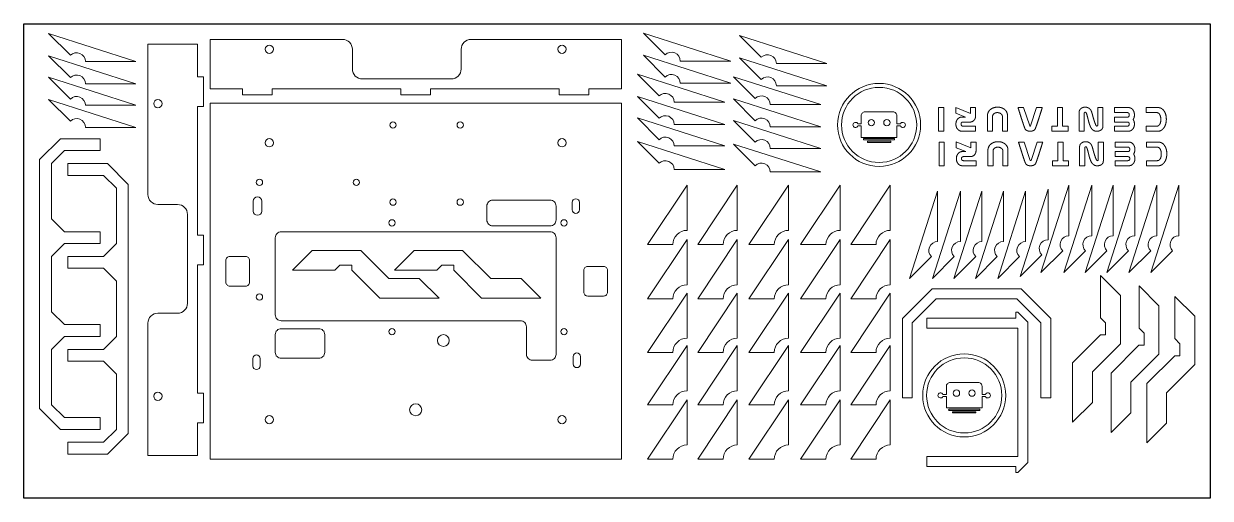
# Model space of a CAD drawing. Header units: millimetres. Extents: x -34 to 566, y 49 to 289.
import ezdxf

# ---------------------------------------------------------------- set-up
doc = ezdxf.new("R2010")
doc.units = ezdxf.units.MM

# ---------------------------------------------------------------- blocks, each defined once
blk = doc.blocks.new('Alt Plaka')
at = {"color": 7, "linetype": 'Continuous', "lineweight": 15}
blk.add_lwpolyline([(-104, -90), (104, -90), (104, 90), (-104, 90)], close=True, dxfattribs=at)
for points in [[(-77.85, 40.5, 1), (-82.15, 40.5), (-82.15, 35.5, 1), (-77.85, 35.5)], [(68, 28, 0.414214), (71, 31), (71, 38, 0.414214), (68, 41), (39, 41, 0.414214), (36, 38), (36, 31, 0.414214), (39, 28)], [(82.85, 39.85, 1), (79.15, 39.85), (79.15, 36.15, 1), (82.85, 36.15)], [(68, 25), (-68, 25, 0.414214), (-71, 22), (-71, -17, 0.414214), (-68, -20), (53, -20, -0.414214), (56, -23), (56, -37, 0.414214), (59, -40), (68, -40, 0.414214), (71, -37), (71, 22, 0.414214)], [(-86, -2.5, 0.414214), (-84, -0.5), (-84, 10.5, 0.414214), (-86, 12.5), (-94, 12.5, 0.414214), (-96, 10.5), (-96, -0.5, 0.414214), (-94, -2.5)], [(87, -7.5), (95, -7.5, 0.414214), (97, -5.5), (97, 5.5, 0.414214), (95, 7.5), (87, 7.5, 0.414214), (85, 5.5), (85, -5.5, 0.414214)], [(-68, -39), (-49, -39, 0.414214), (-46, -36), (-46, -27, 0.414214), (-49, -24), (-68, -24, 0.414214), (-71, -27), (-71, -36, 0.414214)], [(-78.65, -39.15, 1), (-82.35, -39.15), (-82.35, -42.85, 1), (-78.65, -42.85)], [(83.35, -38.15, 1), (79.65, -38.15), (79.65, -41.85, 1), (83.35, -41.85)]]:
    blk.add_lwpolyline(points, format="xyb", close=True, dxfattribs=at)
for centre, radius in [((-11.5, 79), 1.6), ((22.5, 79), 1.6), ((-74, 70), 2.1), ((74, 70), 2.1), ((-79, 50), 1.6), ((-30, 50), 1.6), ((-11.5, 40), 1.6), ((22.5, 40), 1.6), ((-12, 29.5), 1.6), ((75, 29.5), 1.6), ((-79, -8), 1.6), ((-12, -25.5), 1.6), ((75, -25.5), 1.6), ((14, -30), 3), ((0, -65), 3.05), ((-74, -70), 2.1), ((74, -70), 2.1)]:
    blk.add_circle(centre, radius, dxfattribs=at)
blk = doc.blocks.new('Alt Plaka Destek')
at = {"color": 7, "linetype": 'Continuous', "lineweight": 15}
blk.add_lwpolyline([(-43.25, -16.67), (-59.75, -16.67), (-59.75, 8.33), (7.25, 8.33, -0.414214), (12.25, 3.33), (12.25, -6.67, 0.414214), (17.25, -11.67), (62.25, -11.67, 0.414214), (67.25, -6.67), (67.25, 3.33, -0.414214), (72.25, 8.33), (148.25, 8.33), (148.25, -16.67), (131.75, -16.67), (131.75, -19.67), (116.75, -19.67), (116.75, -16.67), (51.75, -16.67), (51.75, -19.67), (36.75, -19.67), (36.75, -16.67), (-28.25, -16.67), (-28.25, -19.67), (-43.25, -19.67)], format="xyb", close=True, dxfattribs=at)
for centre in [(-29.75, 3.33), (118.25, 3.33)]:
    blk.add_circle(centre, 2.1, dxfattribs=at)
blk = doc.blocks.new('Isim Doldurma')
at = {"color": 7, "linetype": 'Continuous', "lineweight": 15}
for points in [[(3.66, 3.68), (3.68, 3.65), (3.69, 3.61), (3.71, 3.58), (3.73, 3.55), (3.75, 3.51), (3.77, 3.48), (3.79, 3.45), (3.81, 3.42), (3.83, 3.39), (3.85, 3.36), (3.87, 3.33), (3.89, 3.3), (3.91, 3.27), (3.94, 3.24), (3.96, 3.21), (3.98, 3.18), (4.01, 3.15), (4.03, 3.12), (4.06, 3.09), (4.08, 3.07), (4.11, 3.04), (4.13, 3.01), (4.16, 2.99), (4.19, 2.96), (4.22, 2.94), (4.25, 2.92), (4.27, 2.89), (4.3, 2.87), (4.34, 2.85), (4.37, 2.83), (4.4, 2.81), (4.43, 2.79), (4.46, 2.77), (4.49, 2.75), (4.53, 2.73), (4.56, 2.72), (4.59, 2.7), (4.63, 2.69), (4.66, 2.67), (4.7, 2.66), (4.73, 2.65), (4.77, 2.64), (4.81, 2.63), (4.84, 2.62), (4.88, 2.61), (4.92, 2.61), (4.95, 2.6), (4.99, 2.6), (5.03, 2.59), (5.06, 2.59), (5.1, 2.59), (5.14, 2.59), (5.18, 2.58), (10.58, 2.58), (10.58, 0), (4.77, 0), (4.7, 0), (4.62, 0), (4.55, 0.01), (4.47, 0.01), (4.4, 0.02), (4.32, 0.02), (4.25, 0.03), (4.17, 0.04), (4.1, 0.05), (4.03, 0.06), (3.95, 0.08), (3.88, 0.09), (3.81, 0.11), (3.74, 0.13), (3.66, 0.15), (3.59, 0.17), (3.52, 0.19), (3.45, 0.21), (3.38, 0.24), (3.31, 0.27), (3.24, 0.29), (3.17, 0.32), (3.1, 0.35), (3.04, 0.39), (2.97, 0.42), (2.9, 0.45), (2.84, 0.49), (2.77, 0.53), (2.71, 0.57), (2.65, 0.61), (2.59, 0.65), (2.53, 0.7), (2.47, 0.74), (2.41, 0.79), (2.35, 0.83), (2.29, 0.88), (2.23, 0.93), (2.18, 0.98), (2.12, 1.03), (2.07, 1.08), (2.02, 1.14), (1.97, 1.19), (1.92, 1.25), (1.87, 1.3), (1.82, 1.36), (1.77, 1.42), (1.72, 1.48), (1.68, 1.53), (1.63, 1.59), (1.59, 1.65), (1.55, 1.72), (1.5, 1.78), (1.46, 1.84), (1.42, 1.91), (1.37, 1.97), (1.33, 2.04), (1.29, 2.11), (1.25, 2.18), (1.21, 2.25), (1.17, 2.32), (1.13, 2.39), (1.1, 2.46), (1.06, 2.54), (1.03, 2.61), (1, 2.68), (0.96, 2.76), (0.93, 2.83), (0.9, 2.91), (0.87, 2.98), (0.84, 3.06), (0.81, 3.13), (0.79, 3.21), (0.76, 3.28), (0.74, 3.36), (0.71, 3.44), (0.69, 3.51), (0.67, 3.59), (0.65, 3.67), (0.62, 3.75), (0.6, 3.83), (0.59, 3.9), (0.57, 3.98), (0.55, 4.06), (0.53, 4.14), (0.52, 4.22), (0.5, 4.3), (0.49, 4.38), (0.48, 4.46), (0.47, 4.54), (0.45, 4.62), (0.44, 4.7), (0.43, 4.78), (0.43, 4.86), (0.42, 4.94), (0.41, 5.02), (0.4, 5.1), (0.4, 5.18), (0.39, 5.26), (0.38, 5.34), (0.38, 5.42), (0.38, 5.5), (0.38, 5.58), (0.37, 5.66), (0.37, 5.74), (0.37, 5.82), (0.37, 5.9), (0.37, 5.98), (0.37, 6.07), (0.37, 6.15), (0.38, 6.23), (0.38, 6.32), (0.38, 6.4), (0.39, 6.48), (0.39, 6.56), (0.4, 6.65), (0.4, 6.73), (0.41, 6.81), (0.42, 6.89), (0.43, 6.98), (0.44, 7.06), (0.45, 7.14), (0.46, 7.22), (0.47, 7.3), (0.48, 7.39), (0.49, 7.47), (0.51, 7.55), (0.52, 7.63), (0.54, 7.71), (0.56, 7.79), (0.57, 7.87), (0.59, 7.96), (0.61, 8.04), (0.63, 8.12), (0.65, 8.2), (0.67, 8.28), (0.7, 8.36), (0.72, 8.44), (0.74, 8.51), (0.77, 8.59), (0.8, 8.67), (0.82, 8.75), (0.85, 8.83), (0.88, 8.9), (0.91, 8.98), (0.94, 9.06), (0.98, 9.13), (1.01, 9.21), (1.04, 9.29), (1.08, 9.36), (1.11, 9.44), (1.15, 9.51), (1.19, 9.58), (1.23, 9.66), (1.27, 9.73), (1.31, 9.8), (1.35, 9.87), (1.39, 9.94), (1.44, 10.01), (1.48, 10.08), (1.52, 10.15), (1.56, 10.21), (1.61, 10.27), (1.65, 10.33), (1.69, 10.39), (1.74, 10.45), (1.78, 10.51), (1.83, 10.57), (1.88, 10.63), (1.93, 10.69), (1.98, 10.75), (2.03, 10.8), (2.08, 10.86), (2.13, 10.91), (2.19, 10.96), (2.24, 11.01), (2.3, 11.07), (2.35, 11.12), (2.41, 11.16), (2.47, 11.21), (2.53, 11.26), (2.59, 11.3), (2.65, 11.35), (2.71, 11.39), (2.77, 11.43), (2.84, 11.47), (2.9, 11.51), (2.97, 11.55), (3.03, 11.59), (3.1, 11.62), (3.17, 11.65), (3.23, 11.69), (3.3, 11.72), (3.37, 11.74), (3.44, 11.77), (3.51, 11.8), (3.58, 11.82), (3.66, 11.84), (3.73, 11.87), (3.8, 11.88), (3.87, 11.9), (3.95, 11.92), (4.02, 11.93), (4.1, 11.95), (4.17, 11.96), (4.25, 11.97), (4.32, 11.98), (4.4, 11.98), (4.47, 11.99), (4.55, 11.99), (4.62, 12), (4.7, 12), (4.77, 12), (10.58, 12), (10.58, 9.42), (5.18, 9.42), (5.14, 9.41), (5.1, 9.41), (5.06, 9.41), (5.03, 9.41), (4.99, 9.4), (4.95, 9.4), (4.92, 9.4), (4.88, 9.39), (4.84, 9.38), (4.81, 9.38), (4.77, 9.37), (4.74, 9.36), (4.7, 9.35), (4.67, 9.34), (4.63, 9.33), (4.6, 9.31), (4.56, 9.3), (4.53, 9.28), (4.49, 9.27), (4.46, 9.25), (4.43, 9.23), (4.4, 9.22), (4.37, 9.2), (4.33, 9.18), (4.3, 9.16), (4.27, 9.14), (4.24, 9.11), (4.21, 9.09), (4.18, 9.07), (4.16, 9.05), (4.13, 9.02), (4.1, 9), (4.07, 8.97), (4.05, 8.95), (4.02, 8.92), (4, 8.89), (3.97, 8.87), (3.95, 8.84), (3.92, 8.81), (3.9, 8.78), (3.88, 8.75), (3.86, 8.72), (3.83, 8.69), (3.81, 8.66), (3.79, 8.63), (3.77, 8.6), (3.75, 8.57), (3.73, 8.54), (3.71, 8.51), (3.69, 8.48), (3.67, 8.44), (3.66, 8.41), (3.64, 8.38), (3.6, 8.31), (3.57, 8.23), (3.53, 8.16), (3.5, 8.08), (3.47, 8.01), (3.43, 7.93), (3.41, 7.86), (3.38, 7.78), (3.35, 7.7), (3.33, 7.62), (3.31, 7.54), (3.29, 7.46), (3.27, 7.38), (3.25, 7.3), (3.24, 7.22), (3.22, 7.14), (3.21, 7.06), (3.2, 6.98), (3.19, 6.9), (3.18, 6.82), (3.17, 6.74), (3.16, 6.66), (3.16, 6.57), (3.15, 6.49), (3.15, 6.41), (3.15, 6.33), (3.14, 6.25), (3.14, 6.17), (3.14, 6.08), (3.14, 6), (3.14, 5.91), (3.15, 5.83), (3.15, 5.74), (3.15, 5.66), (3.16, 5.57), (3.16, 5.48), (3.17, 5.4), (3.18, 5.31), (3.19, 5.23), (3.2, 5.14), (3.22, 5.06), (3.23, 4.98), (3.25, 4.89), (3.26, 4.81), (3.28, 4.72), (3.3, 4.64), (3.32, 4.56), (3.34, 4.47), (3.37, 4.39), (3.39, 4.31), (3.42, 4.23), (3.45, 4.15), (3.48, 4.07), (3.52, 3.99), (3.55, 3.91), (3.59, 3.83), (3.62, 3.76)], [(17.18, 6.09), (17.15, 6.13), (17.13, 6.17), (17.1, 6.21), (17.08, 6.25), (17.05, 6.29), (17.03, 6.32), (17.01, 6.36), (16.98, 6.4), (16.96, 6.45), (16.94, 6.49), (16.92, 6.53), (16.9, 6.57), (16.88, 6.61), (16.86, 6.65), (16.84, 6.69), (16.82, 6.74), (16.81, 6.78), (16.79, 6.82), (16.77, 6.86), (16.76, 6.91), (16.74, 6.95), (16.72, 6.99), (16.71, 7.04), (16.7, 7.08), (16.68, 7.12), (16.67, 7.17), (16.66, 7.21), (16.65, 7.26), (16.63, 7.3), (16.62, 7.35), (16.61, 7.39), (16.6, 7.44), (16.59, 7.48), (16.58, 7.53), (16.58, 7.57), (16.57, 7.62), (16.56, 7.66), (16.55, 7.71), (16.55, 7.75), (16.54, 7.8), (16.54, 7.84), (16.53, 7.89), (16.53, 7.94), (16.52, 7.98), (16.52, 8.03), (16.52, 8.07), (16.51, 8.12), (16.51, 8.16), (16.51, 8.21), (16.51, 8.26), (16.51, 8.3), (16.51, 8.35), (16.5, 8.39), (16.51, 8.44), (16.51, 8.49), (16.51, 8.54), (16.51, 8.59), (16.51, 8.64), (16.51, 8.69), (16.52, 8.74), (16.52, 8.79), (16.52, 8.84), (16.53, 8.89), (16.53, 8.94), (16.54, 8.99), (16.55, 9.04), (16.55, 9.09), (16.56, 9.14), (16.57, 9.19), (16.58, 9.24), (16.59, 9.29), (16.6, 9.34), (16.61, 9.39), (16.62, 9.44), (16.63, 9.49), (16.64, 9.53), (16.66, 9.58), (16.67, 9.63), (16.69, 9.68), (16.7, 9.73), (16.72, 9.77), (16.73, 9.82), (16.75, 9.87), (16.77, 9.92), (16.78, 9.96), (16.8, 10.01), (16.82, 10.06), (16.84, 10.1), (16.86, 10.15), (16.88, 10.19), (16.91, 10.24), (16.93, 10.28), (16.95, 10.33), (16.97, 10.37), (17, 10.42), (17.02, 10.46), (17.05, 10.5), (17.08, 10.54), (17.1, 10.59), (17.13, 10.63), (17.16, 10.67), (17.19, 10.71), (17.22, 10.75), (17.25, 10.79), (17.28, 10.83), (17.31, 10.87), (17.34, 10.91), (17.37, 10.95), (17.41, 10.99), (17.44, 11.03), (17.48, 11.07), (17.51, 11.11), (17.55, 11.15), (17.59, 11.18), (17.62, 11.22), (17.66, 11.26), (17.7, 11.29), (17.74, 11.32), (17.78, 11.36), (17.82, 11.39), (17.86, 11.42), (17.91, 11.45), (17.95, 11.48), (17.99, 11.51), (18.04, 11.54), (18.08, 11.57), (18.12, 11.59), (18.17, 11.62), (18.22, 11.65), (18.26, 11.67), (18.31, 11.69), (18.36, 11.72), (18.4, 11.74), (18.45, 11.76), (18.5, 11.78), (18.55, 11.8), (18.6, 11.82), (18.65, 11.83), (18.7, 11.85), (18.75, 11.87), (18.8, 11.88), (18.85, 11.89), (18.9, 11.91), (18.95, 11.92), (19, 11.93), (19.05, 11.94), (19.1, 11.95), (19.15, 11.96), (19.21, 11.97), (19.26, 11.97), (19.31, 11.98), (19.36, 11.98), (19.41, 11.99), (19.47, 11.99), (19.52, 11.99), (19.57, 12), (19.62, 12), (19.67, 12), (19.73, 12), (26.53, 12), (26.53, 9.42), (20.04, 9.42), (20.01, 9.41), (19.98, 9.41), (19.95, 9.41), (19.92, 9.41), (19.89, 9.4), (19.86, 9.4), (19.83, 9.4), (19.8, 9.39), (19.77, 9.38), (19.74, 9.37), (19.72, 9.36), (19.69, 9.35), (19.66, 9.34), (19.63, 9.33), (19.61, 9.32), (19.58, 9.3), (19.55, 9.29), (19.53, 9.27), (19.5, 9.26), (19.48, 9.24), (19.46, 9.22), (19.43, 9.2), (19.41, 9.18), (19.39, 9.16), (19.37, 9.14), (19.35, 9.11), (19.33, 9.09), (19.31, 9.07), (19.3, 9.04), (19.28, 9.02), (19.26, 8.99), (19.25, 8.97), (19.23, 8.94), (19.22, 8.92), (19.21, 8.89), (19.19, 8.86), (19.18, 8.84), (19.17, 8.81), (19.16, 8.78), (19.15, 8.75), (19.14, 8.72), (19.13, 8.7), (19.12, 8.67), (19.12, 8.64), (19.11, 8.61), (19.11, 8.58), (19.1, 8.55), (19.1, 8.52), (19.1, 8.49), (19.09, 8.46), (19.09, 8.43), (19.09, 8.4), (19.09, 8.37), (19.09, 8.34), (19.09, 8.31), (19.09, 8.28), (19.09, 8.25), (19.1, 8.23), (19.1, 8.2), (19.1, 8.17), (19.11, 8.14), (19.12, 8.11), (19.12, 8.08), (19.13, 8.05), (19.14, 8.03), (19.15, 8), (19.16, 7.97), (19.17, 7.94), (19.18, 7.92), (19.19, 7.89), (19.21, 7.87), (19.22, 7.84), (19.23, 7.82), (19.25, 7.79), (19.26, 7.77), (19.28, 7.74), (19.3, 7.72), (19.32, 7.7), (19.33, 7.67), (19.35, 7.65), (19.37, 7.63), (19.39, 7.61), (19.42, 7.59), (19.44, 7.57), (19.46, 7.55), (19.48, 7.54), (19.51, 7.52), (19.53, 7.51), (19.56, 7.49), (19.59, 7.48), (19.61, 7.47), (19.64, 7.45), (19.67, 7.44), (19.69, 7.43), (19.72, 7.43), (19.75, 7.42), (19.78, 7.41), (19.81, 7.4), (19.84, 7.4), (19.86, 7.4), (19.89, 7.39), (19.92, 7.39), (19.95, 7.39), (19.98, 7.39), (20.01, 7.39), (20.04, 7.38), (26.53, 7.38), (26.53, 4.8), (19.67, 4.8), (19.64, 4.79), (19.61, 4.77), (19.59, 4.75), (19.56, 4.74), (19.53, 4.72), (19.51, 4.7), (19.48, 4.68), (19.46, 4.66), (19.43, 4.64), (19.41, 4.62), (19.39, 4.59), (19.37, 4.57), (19.35, 4.54), (19.33, 4.52), (19.31, 4.49), (19.29, 4.47), (19.28, 4.44), (19.26, 4.41), (19.25, 4.38), (19.23, 4.35), (19.22, 4.33), (19.2, 4.3), (19.19, 4.27), (19.18, 4.24), (19.17, 4.21), (19.16, 4.18), (19.15, 4.15), (19.14, 4.12), (19.13, 4.09), (19.13, 4.05), (19.12, 4.02), (19.11, 3.99), (19.11, 3.96), (19.11, 3.93), (19.1, 3.9), (19.1, 3.87), (19.1, 3.83), (19.09, 3.8), (19.09, 3.77), (19.09, 3.74), (19.09, 3.71), (19.09, 3.68), (19.09, 3.64), (19.09, 3.61), (19.09, 3.58), (19.1, 3.55), (19.1, 3.52), (19.1, 3.49), (19.11, 3.46), (19.11, 3.43), (19.12, 3.4), (19.13, 3.37), (19.13, 3.34), (19.14, 3.31), (19.15, 3.28), (19.16, 3.25), (19.17, 3.22), (19.18, 3.19), (19.2, 3.16), (19.21, 3.13), (19.22, 3.1), (19.24, 3.08), (19.25, 3.05), (19.27, 3.02), (19.28, 2.99), (19.3, 2.97), (19.32, 2.94), (19.33, 2.92), (19.35, 2.89), (19.37, 2.87), (19.39, 2.85), (19.41, 2.82), (19.44, 2.8), (19.46, 2.78), (19.48, 2.76), (19.51, 2.74), (19.54, 2.72), (19.56, 2.71), (19.59, 2.69), (19.62, 2.68), (19.64, 2.66), (19.67, 2.65), (19.7, 2.64), (19.73, 2.63), (19.76, 2.62), (19.79, 2.61), (19.82, 2.6), (19.85, 2.6), (19.88, 2.6), (19.91, 2.59), (19.94, 2.59), (19.98, 2.59), (20.01, 2.59), (20.04, 2.58), (26.53, 2.58), (26.53, 0), (19.73, 0), (19.67, 0), (19.62, 0), (19.57, 0), (19.52, 0.01), (19.46, 0.01), (19.41, 0.01), (19.36, 0.02), (19.31, 0.02), (19.25, 0.03), (19.2, 0.04), (19.15, 0.04), (19.1, 0.05), (19.05, 0.06), (19, 0.07), (18.94, 0.09), (18.89, 0.1), (18.84, 0.11), (18.79, 0.13), (18.74, 0.14), (18.69, 0.16), (18.64, 0.17), (18.59, 0.19), (18.54, 0.21), (18.49, 0.23), (18.45, 0.25), (18.4, 0.27), (18.35, 0.29), (18.3, 0.32), (18.26, 0.34), (18.21, 0.37), (18.16, 0.39), (18.12, 0.42), (18.07, 0.45), (18.03, 0.48), (17.99, 0.51), (17.94, 0.54), (17.9, 0.57), (17.86, 0.6), (17.82, 0.63), (17.78, 0.66), (17.74, 0.7), (17.7, 0.73), (17.66, 0.77), (17.62, 0.81), (17.58, 0.84), (17.55, 0.88), (17.51, 0.92), (17.48, 0.96), (17.44, 1), (17.41, 1.04), (17.37, 1.08), (17.34, 1.12), (17.31, 1.16), (17.28, 1.2), (17.25, 1.24), (17.22, 1.29), (17.19, 1.33), (17.16, 1.37), (17.13, 1.41), (17.1, 1.46), (17.07, 1.5), (17.05, 1.54), (17.02, 1.59), (17, 1.63), (16.97, 1.68), (16.95, 1.73), (16.92, 1.77), (16.9, 1.82), (16.88, 1.86), (16.86, 1.91), (16.84, 1.96), (16.82, 2.01), (16.8, 2.06), (16.78, 2.1), (16.76, 2.15), (16.75, 2.2), (16.73, 2.25), (16.71, 2.3), (16.7, 2.35), (16.68, 2.4), (16.67, 2.45), (16.66, 2.5), (16.64, 2.55), (16.63, 2.6), (16.62, 2.65), (16.61, 2.7), (16.6, 2.75), (16.59, 2.8), (16.58, 2.85), (16.57, 2.9), (16.56, 2.95), (16.55, 3), (16.55, 3.05), (16.54, 3.1), (16.53, 3.15), (16.53, 3.21), (16.52, 3.26), (16.52, 3.31), (16.52, 3.36), (16.51, 3.41), (16.51, 3.46), (16.51, 3.51), (16.51, 3.57), (16.51, 3.62), (16.51, 3.67), (16.5, 3.72), (16.51, 3.77), (16.51, 3.82), (16.51, 3.86), (16.51, 3.91), (16.51, 3.96), (16.51, 4), (16.52, 4.05), (16.52, 4.1), (16.52, 4.15), (16.53, 4.19), (16.53, 4.24), (16.54, 4.29), (16.54, 4.33), (16.55, 4.38), (16.55, 4.43), (16.56, 4.47), (16.57, 4.52), (16.58, 4.57), (16.58, 4.61), (16.59, 4.66), (16.6, 4.71), (16.61, 4.75), (16.62, 4.8), (16.63, 4.84), (16.64, 4.89), (16.65, 4.94), (16.67, 4.98), (16.68, 5.03), (16.69, 5.07), (16.71, 5.12), (16.72, 5.16), (16.74, 5.21), (16.75, 5.25), (16.77, 5.3), (16.79, 5.34), (16.8, 5.38), (16.82, 5.43), (16.84, 5.47), (16.86, 5.51), (16.88, 5.56), (16.9, 5.6), (16.92, 5.64), (16.94, 5.69), (16.96, 5.73), (16.98, 5.77), (17, 5.81), (17.03, 5.85), (17.05, 5.89), (17.08, 5.93), (17.1, 5.97), (17.13, 6.01), (17.15, 6.05)], [(33.45, 11.42), (33.48, 11.45), (33.52, 11.47), (33.56, 11.49), (33.59, 11.51), (33.63, 11.54), (33.67, 11.56), (33.71, 11.58), (33.75, 11.6), (33.78, 11.62), (33.82, 11.64), (33.86, 11.66), (33.9, 11.68), (33.94, 11.69), (33.98, 11.71), (34.02, 11.73), (34.06, 11.74), (34.1, 11.76), (34.14, 11.77), (34.19, 11.79), (34.23, 11.8), (34.27, 11.81), (34.31, 11.82), (34.35, 11.84), (34.39, 11.85), (34.43, 11.86), (34.48, 11.87), (34.52, 11.88), (34.56, 11.89), (34.6, 11.9), (34.65, 11.91), (34.69, 11.92), (34.73, 11.92), (34.77, 11.93), (34.82, 11.94), (34.86, 11.95), (34.9, 11.95), (34.94, 11.96), (34.99, 11.96), (35.03, 11.97), (35.07, 11.97), (35.12, 11.98), (35.16, 11.98), (35.2, 11.98), (35.25, 11.99), (35.29, 11.99), (35.33, 11.99), (35.38, 11.99), (35.42, 12), (35.46, 12), (35.51, 12), (35.55, 12), (35.59, 12), (35.64, 12), (35.7, 12), (35.77, 11.99), (35.84, 11.99), (35.9, 11.99), (35.97, 11.98), (36.03, 11.98), (36.1, 11.97), (36.17, 11.96), (36.23, 11.95), (36.3, 11.94), (36.36, 11.92), (36.43, 11.91), (36.49, 11.89), (36.55, 11.87), (36.62, 11.85), (36.68, 11.83), (36.74, 11.8), (36.8, 11.78), (36.86, 11.75), (36.92, 11.72), (36.98, 11.7), (37.04, 11.67), (37.1, 11.64), (37.16, 11.6), (37.22, 11.57), (37.27, 11.53), (37.33, 11.5), (37.38, 11.46), (37.44, 11.42), (37.49, 11.38), (37.54, 11.34), (37.59, 11.3), (37.64, 11.25), (37.69, 11.21), (37.74, 11.16), (37.79, 11.12), (37.84, 11.07), (37.88, 11.02), (37.93, 10.97), (37.97, 10.92), (38.02, 10.87), (38.06, 10.82), (38.1, 10.77), (38.14, 10.72), (38.18, 10.67), (38.22, 10.61), (38.26, 10.56), (38.29, 10.5), (38.33, 10.45), (38.37, 10.39), (38.4, 10.34), (38.44, 10.28), (38.47, 10.22), (38.51, 10.16), (38.55, 10.09), (38.59, 10.02), (38.62, 9.95), (38.66, 9.89), (38.69, 9.82), (38.73, 9.75), (38.76, 9.68), (38.79, 9.61), (38.82, 9.54), (38.85, 9.47), (38.88, 9.4), (38.91, 9.33), (38.94, 9.26), (38.97, 9.18), (39, 9.11), (39.03, 9.04), (39.06, 8.97), (39.08, 8.9), (39.11, 8.82), (39.13, 8.75), (39.16, 8.68), (39.19, 8.61), (39.21, 8.53), (39.23, 8.46), (39.26, 8.39), (39.28, 8.32), (39.31, 8.24), (39.33, 8.17), (39.35, 8.1), (39.38, 8.02), (39.4, 7.95), (39.42, 7.88), (39.44, 7.8), (39.47, 7.73), (39.49, 7.65), (39.51, 7.58), (39.53, 7.51), (39.55, 7.43), (39.57, 7.36), (39.59, 7.28), (39.61, 7.21), (39.63, 7.14), (39.65, 7.06), (39.67, 6.99), (39.69, 6.91), (39.71, 6.84), (39.73, 6.76), (39.75, 6.69), (39.76, 6.61), (39.78, 6.54), (39.8, 6.46), (39.82, 6.39), (39.84, 6.32), (39.85, 6.25), (39.87, 6.18), (39.89, 6.11), (39.9, 6.05), (39.92, 5.98), (39.94, 5.91), (39.95, 5.84), (39.97, 5.77), (39.99, 5.7), (40.01, 5.63), (40.02, 5.56), (40.04, 5.49), (40.06, 5.43), (40.08, 5.36), (40.09, 5.29), (40.11, 5.22), (40.13, 5.15), (40.15, 5.08), (40.16, 5.01), (40.18, 4.94), (40.2, 4.88), (40.22, 4.81), (40.24, 4.74), (40.25, 4.67), (40.27, 4.6), (40.29, 4.53), (40.31, 4.47), (40.33, 4.4), (40.35, 4.33), (40.37, 4.26), (40.39, 4.19), (40.41, 4.12), (40.42, 4.06), (40.44, 3.99), (40.46, 3.92), (40.48, 3.85), (40.5, 3.78), (40.52, 3.71), (40.54, 3.65), (40.56, 3.58), (40.58, 3.51), (40.61, 3.44), (40.63, 3.38), (40.65, 3.31), (40.67, 3.24), (40.7, 3.17), (40.72, 3.11), (40.74, 3.04), (40.77, 2.97), (40.79, 2.91), (40.82, 2.84), (40.85, 2.78), (40.86, 2.76), (40.87, 2.74), (40.88, 2.71), (40.9, 2.69), (40.91, 2.67), (40.92, 2.65), (40.94, 2.63), (40.95, 2.61), (40.97, 2.59), (40.98, 2.58), (41, 2.56), (41.01, 2.54), (41.03, 2.53), (41.05, 2.51), (41.07, 2.5), (41.09, 2.48), (41.11, 2.47), (41.13, 2.46), (41.15, 2.45), (41.18, 2.44), (41.2, 2.43), (41.22, 2.42), (41.25, 2.42), (41.27, 2.41), (41.29, 2.41), (41.32, 2.41), (41.34, 2.4), (41.36, 2.4), (41.39, 2.4), (41.41, 2.4), (41.43, 2.41), (41.45, 2.41), (41.47, 2.41), (41.49, 2.42), (41.51, 2.42), (41.53, 2.43), (41.55, 2.43), (41.57, 2.44), (41.59, 2.45), (41.61, 2.46), (41.63, 2.47), (41.64, 2.48), (41.66, 2.49), (41.68, 2.51), (41.69, 2.52), (41.71, 2.54), (41.72, 2.55), (41.74, 2.57), (41.75, 2.58), (41.76, 2.6), (41.77, 2.62), (41.78, 2.63), (41.79, 2.65), (41.8, 2.67), (41.81, 2.69), (41.82, 2.71), (41.83, 2.73), (41.84, 2.75), (41.84, 2.77), (41.85, 2.79), (41.85, 2.81), (41.86, 2.83), (41.86, 2.85), (41.86, 2.87), (41.86, 2.89), (41.87, 2.91), (41.87, 2.93), (41.87, 2.95), (41.87, 2.97), (41.87, 2.99), (41.87, 12.02), (44.46, 12.02), (44.46, 2.39), (44.45, 2.35), (44.45, 2.31), (44.45, 2.27), (44.45, 2.22), (44.45, 2.18), (44.44, 2.14), (44.44, 2.1), (44.44, 2.06), (44.43, 2.02), (44.42, 1.98), (44.42, 1.94), (44.41, 1.9), (44.4, 1.86), (44.39, 1.82), (44.38, 1.78), (44.37, 1.74), (44.36, 1.7), (44.35, 1.66), (44.33, 1.62), (44.32, 1.58), (44.3, 1.54), (44.29, 1.5), (44.27, 1.47), (44.26, 1.43), (44.24, 1.39), (44.22, 1.35), (44.21, 1.32), (44.19, 1.28), (44.17, 1.25), (44.14, 1.21), (44.12, 1.17), (44.1, 1.14), (44.08, 1.11), (44.05, 1.07), (44.03, 1.04), (44.01, 1.01), (43.98, 0.97), (43.96, 0.94), (43.93, 0.91), (43.9, 0.88), (43.88, 0.85), (43.85, 0.82), (43.82, 0.79), (43.79, 0.76), (43.76, 0.73), (43.73, 0.7), (43.7, 0.67), (43.67, 0.64), (43.64, 0.62), (43.61, 0.59), (43.58, 0.56), (43.55, 0.54), (43.52, 0.51), (43.48, 0.49), (43.45, 0.46), (43.41, 0.43), (43.38, 0.41), (43.34, 0.38), (43.31, 0.36), (43.27, 0.34), (43.24, 0.31), (43.2, 0.29), (43.16, 0.27), (43.13, 0.25), (43.09, 0.23), (43.05, 0.21), (43.01, 0.19), (42.98, 0.17), (42.94, 0.15), (42.9, 0.13), (42.86, 0.11), (42.82, 0.09), (42.78, 0.08), (42.74, 0.06), (42.7, 0.04), (42.66, 0.03), (42.62, 0.01), (42.58, 0), (42.54, -0.01), (42.5, -0.03), (42.46, -0.04), (42.42, -0.05), (42.38, -0.06), (42.34, -0.07), (42.3, -0.08), (42.26, -0.09), (42.21, -0.1), (42.17, -0.11), (42.13, -0.12), (42.09, -0.13), (42.05, -0.13), (42, -0.14), (41.96, -0.15), (41.92, -0.15), (41.88, -0.16), (41.84, -0.16), (41.79, -0.17), (41.75, -0.17), (41.71, -0.17), (41.66, -0.18), (41.62, -0.18), (41.58, -0.18), (41.54, -0.18), (41.49, -0.18), (41.45, -0.18), (41.41, -0.18), (41.34, -0.18), (41.27, -0.18), (41.2, -0.18), (41.13, -0.17), (41.06, -0.17), (40.99, -0.16), (40.93, -0.15), (40.86, -0.15), (40.79, -0.13), (40.72, -0.12), (40.65, -0.11), (40.59, -0.09), (40.52, -0.08), (40.45, -0.06), (40.38, -0.04), (40.32, -0.02), (40.25, 0), (40.19, 0.02), (40.12, 0.05), (40.06, 0.07), (39.99, 0.1), (39.93, 0.13), (39.87, 0.16), (39.81, 0.19), (39.75, 0.23), (39.69, 0.26), (39.63, 0.3), (39.57, 0.33), (39.51, 0.37), (39.47, 0.39), (39.44, 0.41), (39.4, 0.44), (39.37, 0.46), (39.33, 0.49), (39.3, 0.51), (39.27, 0.54), (39.23, 0.57), (39.2, 0.59), (39.17, 0.62), (39.14, 0.65), (39.11, 0.68), (39.07, 0.71), (39.04, 0.74), (39.01, 0.77), (38.98, 0.8), (38.95, 0.83), (38.92, 0.86), (38.89, 0.89), (38.86, 0.92), (38.84, 0.95), (38.81, 0.98), (38.78, 1.02), (38.76, 1.05), (38.73, 1.08), (38.71, 1.12), (38.68, 1.15), (38.65, 1.19), (38.63, 1.22), (38.61, 1.26), (38.58, 1.29), (38.56, 1.33), (38.54, 1.36), (38.51, 1.4), (38.49, 1.44), (38.47, 1.47), (38.45, 1.51), (38.43, 1.55), (38.41, 1.59), (38.39, 1.62), (38.37, 1.66), (38.35, 1.7), (38.33, 1.74), (38.32, 1.78), (38.3, 1.81), (38.28, 1.85), (38.27, 1.89), (38.25, 1.93), (38.23, 1.97), (38.22, 2.01), (38.2, 2.05), (38.19, 2.09), (38.18, 2.13), (38.16, 2.18), (38.15, 2.23), (38.13, 2.27), (38.12, 2.32), (38.1, 2.37), (38.09, 2.41), (38.08, 2.46), (38.06, 2.51), (38.05, 2.56), (38.03, 2.6), (38.02, 2.65), (38.01, 2.7), (37.99, 2.75), (37.98, 2.79), (37.97, 2.84), (37.96, 2.89), (37.94, 2.93), (37.93, 2.98), (37.91, 3.03), (37.9, 3.08), (37.89, 3.12), (37.87, 3.17), (37.86, 3.22), (37.85, 3.26), (37.83, 3.31), (37.82, 3.36), (37.8, 3.41), (37.79, 3.45), (37.78, 3.5), (37.77, 3.55), (37.75, 3.6), (37.74, 3.64), (37.73, 3.69), (37.71, 3.74), (37.7, 3.79), (37.69, 3.83), (37.67, 3.88), (37.66, 3.93), (37.65, 3.98), (37.63, 4.02), (37.62, 4.07), (37.61, 4.12), (37.59, 4.16), (37.58, 4.21), (37.57, 4.26), (37.55, 4.31), (37.54, 4.35), (37.53, 4.4), (37.51, 4.45), (37.5, 4.5), (37.49, 4.54), (37.47, 4.59), (37.46, 4.64), (37.44, 4.7), (37.43, 4.76), (37.41, 4.82), (37.39, 4.88), (37.37, 4.95), (37.36, 5.01), (37.34, 5.07), (37.32, 5.13), (37.3, 5.19), (37.29, 5.25), (37.27, 5.32), (37.25, 5.38), (37.23, 5.44), (37.21, 5.5), (37.2, 5.56), (37.18, 5.62), (37.16, 5.68), (37.14, 5.74), (37.12, 5.81), (37.11, 5.87), (37.09, 5.93), (37.07, 5.99), (37.05, 6.05), (37.03, 6.11), (37.01, 6.17), (37, 6.23), (36.98, 6.3), (36.96, 6.36), (36.94, 6.42), (36.92, 6.48), (36.9, 6.54), (36.88, 6.6), (36.86, 6.66), (36.84, 6.72), (36.83, 6.78), (36.81, 6.84), (36.79, 6.91), (36.77, 6.97), (36.75, 7.03), (36.72, 7.09), (36.7, 7.15), (36.68, 7.21), (36.66, 7.27), (36.64, 7.33), (36.62, 7.39), (36.6, 7.45), (36.58, 7.51), (36.56, 7.57), (36.54, 7.63), (36.52, 7.69), (36.49, 7.75), (36.47, 7.81), (36.45, 7.87), (36.44, 7.91), (36.42, 7.94), (36.41, 7.97), (36.4, 8), (36.39, 8.04), (36.37, 8.07), (36.36, 8.1), (36.35, 8.14), (36.33, 8.17), (36.32, 8.2), (36.31, 8.24), (36.29, 8.27), (36.28, 8.3), (36.27, 8.33), (36.25, 8.37), (36.24, 8.4), (36.22, 8.43), (36.21, 8.47), (36.19, 8.5), (36.18, 8.53), (36.17, 8.56), (36.15, 8.6), (36.14, 8.63), (36.12, 8.66), (36.11, 8.69), (36.09, 8.72), (36.08, 8.76), (36.06, 8.79), (36.04, 8.82), (36.03, 8.85), (36.01, 8.88), (35.99, 8.91), (35.98, 8.95), (35.96, 8.98), (35.94, 9.01), (35.92, 9.04), (35.9, 9.07), (35.88, 9.1), (35.86, 9.13), (35.84, 9.16), (35.82, 9.18), (35.8, 9.21), (35.78, 9.24), (35.75, 9.27), (35.73, 9.29), (35.7, 9.32), (35.68, 9.34), (35.65, 9.36), (35.62, 9.38), (35.59, 9.4), (35.55, 9.41), (35.52, 9.41), (35.48, 9.42), (35.46, 9.41), (35.44, 9.4), (35.42, 9.4), (35.41, 9.39), (35.39, 9.39), (35.37, 9.38), (35.35, 9.37), (35.33, 9.37), (35.31, 9.36), (35.3, 9.35), (35.28, 9.34), (35.26, 9.33), (35.24, 9.32), (35.23, 9.31), (35.21, 9.3), (35.2, 9.28), (35.18, 9.27), (35.17, 9.26), (35.16, 9.24), (35.14, 9.23), (35.13, 9.21), (35.12, 9.19), (35.11, 9.18), (35.1, 9.16), (35.09, 9.14), (35.09, 9.12), (35.08, 9.1), (35.07, 9.08), (35.07, 9.06), (35.06, 9.05), (35.06, 9.03), (35.06, 9.01), (35.05, 8.99), (35.05, 8.97), (35.05, 8.95), (35.05, 8.93), (35.05, 8.91), (35.04, 8.89), (35.04, 8.87), (35.04, 8.85), (35.04, 8.83), (35.04, 0.04), (32.46, 0.04), (32.46, 9.46), (32.46, 9.5), (32.46, 9.55), (32.46, 9.59), (32.46, 9.63), (32.46, 9.68), (32.47, 9.72), (32.47, 9.76), (32.47, 9.81), (32.48, 9.85), (32.49, 9.89), (32.49, 9.94), (32.5, 9.98), (32.51, 10.02), (32.52, 10.06), (32.53, 10.11), (32.54, 10.15), (32.55, 10.19), (32.56, 10.23), (32.57, 10.27), (32.58, 10.31), (32.6, 10.36), (32.61, 10.4), (32.63, 10.44), (32.65, 10.48), (32.66, 10.52), (32.68, 10.56), (32.7, 10.59), (32.72, 10.63), (32.74, 10.67), (32.76, 10.71), (32.79, 10.75), (32.81, 10.78), (32.83, 10.82), (32.86, 10.85), (32.88, 10.89), (32.91, 10.92), (32.94, 10.96), (32.96, 10.99), (32.99, 11.02), (33.02, 11.06), (33.05, 11.09), (33.08, 11.12), (33.11, 11.15), (33.14, 11.18), (33.17, 11.21), (33.21, 11.24), (33.24, 11.27), (33.27, 11.29), (33.31, 11.32), (33.34, 11.35), (33.38, 11.37), (33.41, 11.4)], [(58.19, 9.42), (55.42, 9.42), (55.42, 0), (52.84, 0), (52.84, 9.42), (50.07, 9.42), (50.07, 12), (58.19, 12)], [(72.76, 8.2), (72.79, 8.11), (72.82, 8.01), (72.85, 7.92), (72.88, 7.83), (72.91, 7.74), (72.94, 7.65), (72.97, 7.56), (73, 7.47), (73.03, 7.38), (73.06, 7.29), (73.09, 7.2), (73.12, 7.11), (73.15, 7.02), (73.18, 6.93), (73.21, 6.84), (73.24, 6.75), (73.26, 6.66), (73.29, 6.57), (73.32, 6.48), (73.35, 6.39), (73.38, 6.3), (73.41, 6.21), (73.44, 6.12), (73.47, 6.03), (73.5, 5.94), (73.53, 5.85), (73.56, 5.76), (73.59, 5.67), (73.61, 5.58), (73.64, 5.49), (73.67, 5.4), (73.7, 5.31), (73.73, 5.22), (73.76, 5.12), (73.79, 5.03), (73.82, 4.94), (73.84, 4.85), (73.87, 4.76), (73.9, 4.67), (73.93, 4.58), (73.96, 4.49), (73.99, 4.4), (74.02, 4.31), (74.04, 4.22), (74.07, 4.13), (74.1, 4.04), (74.13, 3.95), (74.16, 3.86), (74.19, 3.77), (74.21, 3.68), (74.24, 3.59), (74.27, 3.49), (74.3, 3.4), (74.34, 3.29), (74.37, 3.17), (74.41, 3.05), (74.45, 2.93), (74.48, 2.82), (74.52, 2.7), (74.56, 2.58), (74.59, 2.46), (74.63, 2.35), (74.67, 2.23), (74.71, 2.11), (74.74, 2), (74.78, 1.88), (74.82, 1.76), (74.85, 1.64), (74.89, 1.53), (74.93, 1.41), (74.96, 1.29), (75, 1.17), (75.04, 1.06), (75.08, 0.94), (75.11, 0.82), (75.15, 0.7), (75.19, 0.59), (75.22, 0.47), (75.26, 0.35), (75.3, 0.23), (75.33, 0.12), (75.37, 0), (72.56, 0), (69.45, 9.27), (69.45, 9.28), (69.45, 9.29), (69.44, 9.3), (69.44, 9.31), (69.44, 9.31), (69.43, 9.32), (69.43, 9.33), (69.42, 9.34), (69.42, 9.35), (69.41, 9.35), (69.4, 9.36), (69.4, 9.37), (69.39, 9.37), (69.38, 9.38), (69.37, 9.38), (69.37, 9.39), (69.36, 9.39), (69.35, 9.4), (69.34, 9.4), (69.33, 9.4), (69.32, 9.41), (69.31, 9.41), (69.3, 9.41), (69.29, 9.41), (69.28, 9.41), (69.28, 9.41), (69.27, 9.41), (69.26, 9.41), (69.25, 9.42), (69.24, 9.41), (69.23, 9.41), (69.22, 9.41), (69.2, 9.41), (69.19, 9.41), (69.18, 9.41), (69.17, 9.41), (69.16, 9.41), (69.15, 9.4), (69.15, 9.4), (69.14, 9.39), (69.13, 9.39), (69.12, 9.39), (69.11, 9.38), (69.1, 9.37), (69.09, 9.37), (69.08, 9.36), (69.07, 9.36), (69.07, 9.35), (69.06, 9.34), (69.05, 9.34), (69.04, 9.33), (69.04, 9.32), (69.03, 9.31), (69.03, 9.3), (69.02, 9.29), (69.01, 9.29), (69.01, 9.28), (69, 9.27), (65.97, 0), (63.11, 0), (63.14, 0.11), (63.18, 0.21), (63.21, 0.32), (63.24, 0.43), (63.27, 0.53), (63.3, 0.64), (63.33, 0.75), (63.37, 0.85), (63.4, 0.96), (63.43, 1.07), (63.47, 1.17), (63.5, 1.28), (63.53, 1.39), (63.57, 1.49), (63.6, 1.6), (63.63, 1.71), (63.66, 1.81), (63.7, 1.92), (63.73, 2.03), (63.76, 2.13), (63.8, 2.24), (63.83, 2.34), (63.86, 2.45), (63.9, 2.56), (63.93, 2.66), (63.96, 2.77), (64, 2.88), (64.03, 2.98), (64.07, 3.09), (64.1, 3.19), (64.13, 3.3), (64.17, 3.41), (64.2, 3.51), (64.23, 3.62), (64.27, 3.73), (64.3, 3.83), (64.33, 3.94), (64.37, 4.04), (64.4, 4.15), (64.44, 4.26), (64.47, 4.36), (64.51, 4.47), (64.54, 4.57), (64.57, 4.68), (64.61, 4.79), (64.64, 4.89), (64.68, 5), (64.71, 5.11), (64.75, 5.21), (64.78, 5.32), (64.81, 5.42), (64.85, 5.53), (64.88, 5.64), (64.92, 5.74), (64.95, 5.85), (64.99, 5.95), (65.02, 6.06), (65.06, 6.17), (65.09, 6.27), (65.12, 6.38), (65.16, 6.48), (65.19, 6.59), (65.23, 6.69), (65.26, 6.8), (65.3, 6.91), (65.33, 7.01), (65.37, 7.12), (65.4, 7.22), (65.44, 7.33), (65.48, 7.43), (65.51, 7.54), (65.55, 7.65), (65.58, 7.75), (65.62, 7.86), (65.65, 7.96), (65.69, 8.07), (65.72, 8.18), (65.74, 8.23), (65.76, 8.28), (65.78, 8.34), (65.79, 8.39), (65.81, 8.44), (65.83, 8.5), (65.85, 8.55), (65.87, 8.6), (65.88, 8.65), (65.9, 8.71), (65.92, 8.76), (65.94, 8.81), (65.96, 8.87), (65.98, 8.92), (65.99, 8.97), (66.01, 9.03), (66.03, 9.08), (66.05, 9.13), (66.07, 9.19), (66.09, 9.24), (66.1, 9.29), (66.12, 9.35), (66.14, 9.4), (66.16, 9.45), (66.18, 9.51), (66.2, 9.56), (66.22, 9.61), (66.23, 9.67), (66.25, 9.72), (66.27, 9.77), (66.29, 9.82), (66.31, 9.88), (66.33, 9.93), (66.35, 9.98), (66.37, 10.04), (66.39, 10.09), (66.41, 10.14), (66.43, 10.19), (66.45, 10.25), (66.47, 10.3), (66.49, 10.35), (66.51, 10.41), (66.53, 10.46), (66.55, 10.51), (66.57, 10.56), (66.59, 10.62), (66.61, 10.67), (66.63, 10.72), (66.65, 10.77), (66.68, 10.82), (66.7, 10.87), (66.73, 10.92), (66.75, 10.97), (66.79, 11.01), (66.82, 11.06), (66.85, 11.1), (66.89, 11.14), (66.92, 11.18), (66.96, 11.21), (66.99, 11.25), (67.03, 11.29), (67.07, 11.32), (67.11, 11.36), (67.15, 11.39), (67.2, 11.42), (67.24, 11.45), (67.28, 11.48), (67.33, 11.51), (67.37, 11.54), (67.42, 11.56), (67.46, 11.59), (67.51, 11.61), (67.56, 11.64), (67.6, 11.66), (67.65, 11.68), (67.7, 11.7), (67.75, 11.72), (67.8, 11.74), (67.85, 11.76), (67.9, 11.78), (67.94, 11.8), (67.99, 11.81), (68.05, 11.83), (68.1, 11.84), (68.15, 11.86), (68.2, 11.87), (68.25, 11.88), (68.3, 11.9), (68.35, 11.91), (68.4, 11.92), (68.45, 11.93), (68.5, 11.94), (68.56, 11.95), (68.61, 11.96), (68.66, 11.96), (68.71, 11.97), (68.77, 11.97), (68.82, 11.98), (68.87, 11.98), (68.92, 11.99), (68.98, 11.99), (69.03, 11.99), (69.08, 12), (69.13, 12), (69.19, 12), (69.24, 12), (69.29, 12), (69.34, 12), (69.39, 12), (69.45, 11.99), (69.5, 11.99), (69.55, 11.99), (69.6, 11.98), (69.66, 11.98), (69.71, 11.98), (69.76, 11.97), (69.81, 11.96), (69.86, 11.96), (69.92, 11.95), (69.97, 11.94), (70.02, 11.93), (70.07, 11.92), (70.12, 11.91), (70.17, 11.9), (70.22, 11.88), (70.27, 11.87), (70.33, 11.86), (70.38, 11.84), (70.43, 11.83), (70.48, 11.81), (70.53, 11.8), (70.57, 11.78), (70.62, 11.76), (70.67, 11.74), (70.72, 11.72), (70.77, 11.7), (70.82, 11.68), (70.87, 11.66), (70.91, 11.64), (70.96, 11.61), (71.01, 11.59), (71.05, 11.56), (71.1, 11.54), (71.14, 11.51), (71.19, 11.48), (71.23, 11.45), (71.27, 11.42), (71.31, 11.39), (71.35, 11.36), (71.39, 11.32), (71.43, 11.29), (71.47, 11.25), (71.51, 11.21), (71.54, 11.18), (71.58, 11.14), (71.61, 11.1), (71.65, 11.06), (71.68, 11.01), (71.71, 10.97), (71.74, 10.93), (71.77, 10.88), (71.79, 10.83), (71.82, 10.78), (71.84, 10.73), (71.86, 10.67), (71.89, 10.62), (71.91, 10.57), (71.93, 10.52), (71.95, 10.47), (71.97, 10.41), (71.99, 10.36), (72.01, 10.31), (72.03, 10.26), (72.05, 10.21), (72.07, 10.15), (72.09, 10.1), (72.11, 10.05), (72.13, 9.99), (72.15, 9.94), (72.17, 9.89), (72.19, 9.84), (72.21, 9.78), (72.23, 9.73), (72.25, 9.68), (72.27, 9.63), (72.28, 9.57), (72.3, 9.52), (72.32, 9.47), (72.34, 9.41), (72.36, 9.36), (72.38, 9.31), (72.4, 9.26), (72.42, 9.2), (72.43, 9.15), (72.45, 9.1), (72.47, 9.04), (72.49, 8.99), (72.51, 8.94), (72.53, 8.89), (72.55, 8.83), (72.56, 8.78), (72.58, 8.73), (72.6, 8.67), (72.62, 8.62), (72.64, 8.57), (72.65, 8.51), (72.67, 8.46), (72.69, 8.41), (72.71, 8.35), (72.73, 8.3), (72.74, 8.25)], [(85.67, -0.18), (85.6, -0.18), (85.53, -0.18), (85.46, -0.18), (85.39, -0.18), (85.32, -0.18), (85.25, -0.17), (85.18, -0.17), (85.12, -0.16), (85.05, -0.16), (84.98, -0.15), (84.91, -0.14), (84.84, -0.14), (84.77, -0.13), (84.7, -0.12), (84.63, -0.11), (84.57, -0.1), (84.5, -0.08), (84.43, -0.07), (84.36, -0.06), (84.29, -0.04), (84.22, -0.03), (84.16, -0.01), (84.09, 0.01), (84.02, 0.02), (83.96, 0.04), (83.89, 0.06), (83.82, 0.08), (83.76, 0.1), (83.69, 0.13), (83.63, 0.15), (83.56, 0.17), (83.5, 0.2), (83.43, 0.22), (83.37, 0.25), (83.3, 0.28), (83.24, 0.31), (83.18, 0.34), (83.12, 0.37), (83.05, 0.4), (82.99, 0.43), (82.93, 0.46), (82.87, 0.49), (82.81, 0.53), (82.75, 0.56), (82.69, 0.6), (82.63, 0.64), (82.57, 0.67), (82.52, 0.71), (82.46, 0.75), (82.4, 0.8), (82.35, 0.84), (82.29, 0.88), (82.24, 0.92), (82.18, 0.97), (82.13, 1.01), (82.07, 1.06), (82.02, 1.11), (81.96, 1.16), (81.91, 1.21), (81.86, 1.26), (81.81, 1.31), (81.76, 1.36), (81.71, 1.41), (81.66, 1.47), (81.61, 1.52), (81.57, 1.58), (81.52, 1.63), (81.48, 1.69), (81.43, 1.75), (81.39, 1.81), (81.35, 1.87), (81.31, 1.93), (81.27, 1.99), (81.24, 2.05), (81.2, 2.12), (81.16, 2.18), (81.13, 2.24), (81.1, 2.31), (81.07, 2.37), (81.04, 2.44), (81.01, 2.5), (80.98, 2.57), (80.95, 2.64), (80.93, 2.71), (80.91, 2.78), (80.88, 2.84), (80.86, 2.91), (80.84, 2.98), (80.82, 3.05), (80.81, 3.12), (80.79, 3.19), (80.78, 3.27), (80.76, 3.34), (80.75, 3.41), (80.74, 3.48), (80.72, 3.55), (80.71, 3.62), (80.71, 3.69), (80.7, 3.77), (80.69, 3.84), (80.69, 3.91), (80.69, 3.98), (80.68, 4.05), (80.68, 4.13), (80.68, 4.2), (80.68, 4.27), (80.68, 12), (83.26, 12), (83.26, 4.64), (83.26, 4.61), (83.26, 4.57), (83.26, 4.54), (83.27, 4.51), (83.27, 4.47), (83.27, 4.44), (83.27, 4.4), (83.28, 4.37), (83.28, 4.34), (83.29, 4.3), (83.29, 4.27), (83.3, 4.24), (83.31, 4.2), (83.31, 4.17), (83.32, 4.14), (83.33, 4.11), (83.34, 4.07), (83.35, 4.04), (83.36, 4.01), (83.38, 3.98), (83.39, 3.95), (83.4, 3.91), (83.41, 3.88), (83.43, 3.85), (83.44, 3.82), (83.46, 3.79), (83.47, 3.76), (83.49, 3.73), (83.51, 3.7), (83.52, 3.67), (83.54, 3.64), (83.56, 3.62), (83.58, 3.59), (83.6, 3.56), (83.62, 3.53), (83.64, 3.51), (83.66, 3.48), (83.68, 3.45), (83.7, 3.43), (83.73, 3.4), (83.75, 3.38), (83.77, 3.35), (83.8, 3.33), (83.82, 3.31), (83.85, 3.28), (83.87, 3.26), (83.9, 3.24), (83.92, 3.22), (83.95, 3.2), (83.98, 3.17), (84, 3.15), (84.03, 3.13), (84.06, 3.11), (84.11, 3.08), (84.17, 3.04), (84.22, 3.01), (84.28, 2.97), (84.33, 2.94), (84.39, 2.91), (84.44, 2.88), (84.5, 2.85), (84.56, 2.83), (84.62, 2.8), (84.68, 2.78), (84.74, 2.76), (84.8, 2.74), (84.86, 2.72), (84.93, 2.7), (84.99, 2.68), (85.05, 2.67), (85.11, 2.65), (85.18, 2.64), (85.24, 2.63), (85.3, 2.62), (85.37, 2.61), (85.43, 2.6), (85.5, 2.6), (85.56, 2.59), (85.62, 2.59), (85.69, 2.59), (85.75, 2.59), (85.82, 2.58), (85.88, 2.59), (85.94, 2.59), (86, 2.59), (86.06, 2.6), (86.12, 2.6), (86.18, 2.6), (86.25, 2.61), (86.31, 2.62), (86.37, 2.63), (86.43, 2.64), (86.49, 2.65), (86.55, 2.66), (86.61, 2.68), (86.67, 2.69), (86.72, 2.71), (86.78, 2.73), (86.84, 2.75), (86.9, 2.77), (86.96, 2.79), (87.01, 2.82), (87.07, 2.84), (87.12, 2.87), (87.18, 2.9), (87.23, 2.93), (87.28, 2.96), (87.33, 2.99), (87.39, 3.02), (87.44, 3.06), (87.49, 3.09), (87.51, 3.11), (87.54, 3.13), (87.57, 3.16), (87.59, 3.18), (87.62, 3.2), (87.65, 3.22), (87.67, 3.24), (87.69, 3.27), (87.72, 3.29), (87.74, 3.31), (87.77, 3.34), (87.79, 3.36), (87.81, 3.39), (87.83, 3.42), (87.85, 3.44), (87.87, 3.47), (87.89, 3.5), (87.91, 3.52), (87.93, 3.55), (87.95, 3.58), (87.97, 3.61), (87.99, 3.64), (88.01, 3.67), (88.02, 3.7), (88.04, 3.73), (88.05, 3.76), (88.07, 3.79), (88.08, 3.82), (88.1, 3.85), (88.11, 3.88), (88.12, 3.91), (88.13, 3.94), (88.14, 3.98), (88.15, 4.01), (88.16, 4.04), (88.17, 4.07), (88.18, 4.1), (88.19, 4.14), (88.2, 4.17), (88.21, 4.2), (88.21, 4.24), (88.22, 4.27), (88.22, 4.3), (88.23, 4.34), (88.23, 4.37), (88.23, 4.4), (88.24, 4.44), (88.24, 4.47), (88.24, 4.51), (88.24, 4.54), (88.24, 4.57), (88.25, 4.61), (88.25, 4.64), (88.25, 12), (90.83, 12), (90.83, 4.27), (90.83, 4.2), (90.83, 4.13), (90.82, 4.05), (90.82, 3.98), (90.82, 3.91), (90.81, 3.84), (90.81, 3.77), (90.8, 3.69), (90.79, 3.62), (90.78, 3.55), (90.77, 3.48), (90.75, 3.41), (90.74, 3.33), (90.73, 3.26), (90.71, 3.19), (90.69, 3.12), (90.67, 3.05), (90.66, 2.98), (90.63, 2.91), (90.61, 2.84), (90.59, 2.78), (90.56, 2.71), (90.54, 2.64), (90.51, 2.57), (90.48, 2.51), (90.45, 2.44), (90.42, 2.37), (90.39, 2.31), (90.35, 2.25), (90.32, 2.18), (90.28, 2.12), (90.24, 2.06), (90.21, 2), (90.17, 1.94), (90.12, 1.88), (90.08, 1.82), (90.04, 1.76), (90, 1.7), (89.95, 1.64), (89.9, 1.59), (89.86, 1.53), (89.81, 1.48), (89.76, 1.42), (89.71, 1.37), (89.66, 1.32), (89.61, 1.27), (89.55, 1.22), (89.5, 1.17), (89.44, 1.13), (89.39, 1.08), (89.33, 1.03), (89.28, 0.99), (89.22, 0.94), (89.16, 0.9), (89.11, 0.86), (89.05, 0.81), (88.99, 0.77), (88.93, 0.73), (88.87, 0.69), (88.81, 0.65), (88.75, 0.62), (88.69, 0.58), (88.63, 0.54), (88.56, 0.51), (88.5, 0.47), (88.44, 0.44), (88.37, 0.41), (88.31, 0.37), (88.25, 0.34), (88.18, 0.31), (88.11, 0.28), (88.05, 0.26), (87.98, 0.23), (87.92, 0.2), (87.85, 0.18), (87.78, 0.16), (87.71, 0.13), (87.65, 0.11), (87.58, 0.09), (87.51, 0.07), (87.44, 0.05), (87.37, 0.03), (87.3, 0.01), (87.23, -0.01), (87.16, -0.02), (87.09, -0.04), (87.02, -0.05), (86.95, -0.07), (86.88, -0.08), (86.81, -0.09), (86.74, -0.11), (86.67, -0.12), (86.6, -0.13), (86.53, -0.14), (86.46, -0.14), (86.39, -0.15), (86.31, -0.16), (86.24, -0.16), (86.17, -0.17), (86.1, -0.17), (86.03, -0.18), (85.96, -0.18), (85.88, -0.18), (85.81, -0.18), (85.74, -0.18)], [(104.2, 8.37), (104.2, 8.4), (104.19, 8.42), (104.19, 8.45), (104.19, 8.48), (104.19, 8.5), (104.19, 8.53), (104.18, 8.56), (104.18, 8.58), (104.18, 8.61), (104.17, 8.64), (104.17, 8.66), (104.16, 8.69), (104.15, 8.71), (104.15, 8.74), (104.14, 8.76), (104.13, 8.79), (104.12, 8.82), (104.11, 8.84), (104.1, 8.86), (104.09, 8.89), (104.08, 8.91), (104.06, 8.94), (104.05, 8.96), (104.04, 8.98), (104.02, 9), (104.01, 9.02), (103.99, 9.05), (103.98, 9.07), (103.96, 9.09), (103.94, 9.11), (103.92, 9.13), (103.9, 9.15), (103.88, 9.17), (103.86, 9.19), (103.84, 9.21), (103.82, 9.23), (103.8, 9.24), (103.78, 9.26), (103.75, 9.28), (103.73, 9.29), (103.71, 9.31), (103.68, 9.32), (103.66, 9.33), (103.63, 9.34), (103.6, 9.35), (103.58, 9.36), (103.55, 9.37), (103.52, 9.38), (103.5, 9.39), (103.47, 9.39), (103.44, 9.4), (103.42, 9.4), (103.39, 9.41), (103.36, 9.41), (103.33, 9.41), (103.3, 9.41), (103.28, 9.41), (103.25, 9.42), (96.81, 9.42), (96.81, 12), (103.58, 12), (103.63, 12), (103.68, 12), (103.74, 12), (103.79, 11.99), (103.84, 11.99), (103.89, 11.99), (103.94, 11.98), (103.99, 11.98), (104.05, 11.97), (104.1, 11.97), (104.15, 11.96), (104.2, 11.95), (104.25, 11.94), (104.3, 11.93), (104.35, 11.92), (104.4, 11.91), (104.45, 11.89), (104.5, 11.88), (104.55, 11.87), (104.6, 11.85), (104.65, 11.83), (104.7, 11.82), (104.75, 11.8), (104.8, 11.78), (104.85, 11.76), (104.89, 11.74), (104.94, 11.72), (104.99, 11.7), (105.03, 11.67), (105.08, 11.65), (105.13, 11.62), (105.17, 11.6), (105.21, 11.57), (105.26, 11.54), (105.3, 11.52), (105.35, 11.49), (105.39, 11.46), (105.43, 11.43), (105.47, 11.39), (105.51, 11.36), (105.55, 11.33), (105.59, 11.3), (105.63, 11.26), (105.67, 11.23), (105.71, 11.19), (105.74, 11.15), (105.78, 11.12), (105.81, 11.08), (105.85, 11.04), (105.88, 11), (105.92, 10.96), (105.95, 10.92), (105.98, 10.88), (106.01, 10.84), (106.04, 10.8), (106.07, 10.76), (106.1, 10.72), (106.13, 10.68), (106.16, 10.64), (106.19, 10.6), (106.21, 10.55), (106.24, 10.51), (106.27, 10.47), (106.29, 10.42), (106.31, 10.38), (106.34, 10.34), (106.36, 10.29), (106.38, 10.25), (106.41, 10.2), (106.43, 10.16), (106.45, 10.11), (106.47, 10.06), (106.49, 10.02), (106.51, 9.97), (106.52, 9.92), (106.54, 9.88), (106.56, 9.83), (106.57, 9.78), (106.59, 9.73), (106.6, 9.69), (106.62, 9.64), (106.63, 9.59), (106.64, 9.54), (106.66, 9.49), (106.67, 9.44), (106.68, 9.4), (106.69, 9.35), (106.7, 9.3), (106.71, 9.25), (106.72, 9.2), (106.73, 9.15), (106.73, 9.1), (106.74, 9.05), (106.75, 9), (106.75, 8.95), (106.76, 8.9), (106.76, 8.85), (106.77, 8.8), (106.77, 8.75), (106.77, 8.7), (106.78, 8.65), (106.78, 8.6), (106.78, 8.55), (106.78, 8.5), (106.78, 8.45), (106.78, 8.4), (106.78, 8.35), (106.78, 8.3), (106.78, 8.25), (106.78, 8.2), (106.78, 8.15), (106.77, 8.1), (106.77, 8.05), (106.77, 8), (106.76, 7.95), (106.76, 7.9), (106.75, 7.85), (106.75, 7.8), (106.74, 7.75), (106.73, 7.7), (106.73, 7.65), (106.72, 7.6), (106.71, 7.55), (106.7, 7.51), (106.69, 7.46), (106.68, 7.41), (106.67, 7.36), (106.66, 7.31), (106.64, 7.26), (106.63, 7.21), (106.62, 7.17), (106.6, 7.12), (106.59, 7.07), (106.57, 7.02), (106.56, 6.97), (106.54, 6.93), (106.52, 6.88), (106.5, 6.83), (106.49, 6.79), (106.47, 6.74), (106.45, 6.7), (106.43, 6.65), (106.4, 6.61), (106.38, 6.56), (106.36, 6.52), (106.34, 6.47), (106.31, 6.43), (106.29, 6.38), (106.26, 6.34), (106.24, 6.3), (106.21, 6.25), (106.19, 6.21), (106.16, 6.17), (106.13, 6.13), (106.1, 6.09), (106.07, 6.05), (106.04, 6.01), (106.01, 5.97), (105.98, 5.93), (105.95, 5.89), (105.92, 5.85), (105.88, 5.81), (105.85, 5.77), (105.81, 5.73), (105.78, 5.69), (105.74, 5.65), (105.71, 5.62), (105.67, 5.58), (105.63, 5.55), (105.59, 5.51), (105.55, 5.48), (105.51, 5.44), (105.47, 5.41), (105.43, 5.38), (105.39, 5.35), (105.35, 5.32), (105.3, 5.29), (105.26, 5.26), (105.22, 5.23), (105.17, 5.21), (105.13, 5.18), (105.08, 5.15), (105.04, 5.13), (104.99, 5.11), (104.94, 5.08), (104.89, 5.06), (104.85, 5.04), (104.8, 5.02), (104.75, 5), (104.7, 4.98), (104.65, 4.97), (104.6, 4.95), (104.55, 4.93), (104.5, 4.92), (104.45, 4.91), (104.4, 4.89), (104.35, 4.88), (104.3, 4.87), (104.25, 4.86), (104.2, 4.85), (104.15, 4.84), (104.1, 4.83), (104.05, 4.83), (103.99, 4.82), (103.94, 4.82), (103.89, 4.81), (103.84, 4.81), (103.79, 4.81), (103.74, 4.8), (103.68, 4.8), (103.63, 4.8), (103.58, 4.8), (101.94, 4.8), (106.89, 2.85), (106.89, -0.05), (99.4, 2.95), (99.4, 0.04), (96.81, 0.04), (96.81, 4.03), (96.81, 4.07), (96.81, 4.12), (96.82, 4.17), (96.82, 4.21), (96.82, 4.26), (96.82, 4.31), (96.82, 4.35), (96.83, 4.4), (96.83, 4.45), (96.83, 4.49), (96.84, 4.54), (96.84, 4.59), (96.85, 4.63), (96.85, 4.68), (96.86, 4.73), (96.86, 4.77), (96.87, 4.82), (96.88, 4.87), (96.89, 4.91), (96.9, 4.96), (96.91, 5), (96.92, 5.05), (96.93, 5.09), (96.94, 5.14), (96.95, 5.19), (96.96, 5.23), (96.98, 5.28), (96.99, 5.32), (97, 5.36), (97.02, 5.41), (97.03, 5.45), (97.05, 5.5), (97.06, 5.54), (97.08, 5.59), (97.1, 5.63), (97.12, 5.67), (97.14, 5.71), (97.16, 5.76), (97.18, 5.8), (97.2, 5.84), (97.22, 5.88), (97.24, 5.92), (97.26, 5.96), (97.29, 6.01), (97.31, 6.05), (97.33, 6.09), (97.36, 6.12), (97.39, 6.16), (97.41, 6.2), (97.44, 6.24), (97.47, 6.28), (97.5, 6.31), (97.52, 6.35), (97.56, 6.39), (97.59, 6.43), (97.63, 6.47), (97.66, 6.51), (97.7, 6.55), (97.73, 6.58), (97.77, 6.62), (97.81, 6.66), (97.85, 6.69), (97.89, 6.72), (97.93, 6.76), (97.97, 6.79), (98.01, 6.82), (98.05, 6.85), (98.09, 6.88), (98.14, 6.91), (98.18, 6.94), (98.23, 6.96), (98.27, 6.99), (98.32, 7.01), (98.36, 7.04), (98.41, 7.06), (98.46, 7.08), (98.5, 7.11), (98.55, 7.13), (98.6, 7.15), (98.65, 7.17), (98.69, 7.18), (98.74, 7.2), (98.79, 7.22), (98.84, 7.23), (98.89, 7.25), (98.94, 7.26), (98.99, 7.27), (99.04, 7.29), (99.09, 7.3), (99.14, 7.31), (99.2, 7.32), (99.25, 7.33), (99.3, 7.34), (99.35, 7.34), (99.4, 7.35), (99.45, 7.36), (99.5, 7.36), (99.56, 7.37), (99.61, 7.37), (99.66, 7.37), (99.71, 7.38), (99.76, 7.38), (99.82, 7.38), (99.87, 7.38), (99.92, 7.38), (99.97, 7.38), (103.25, 7.38), (103.28, 7.39), (103.31, 7.39), (103.34, 7.39), (103.36, 7.39), (103.39, 7.39), (103.42, 7.4), (103.45, 7.4), (103.48, 7.41), (103.51, 7.41), (103.54, 7.42), (103.56, 7.43), (103.59, 7.43), (103.62, 7.44), (103.65, 7.46), (103.67, 7.47), (103.7, 7.48), (103.72, 7.49), (103.75, 7.51), (103.77, 7.52), (103.8, 7.54), (103.82, 7.56), (103.85, 7.57), (103.87, 7.59), (103.89, 7.61), (103.91, 7.63), (103.93, 7.65), (103.95, 7.68), (103.97, 7.7), (103.99, 7.72), (104, 7.74), (104.02, 7.77), (104.04, 7.79), (104.05, 7.82), (104.07, 7.84), (104.08, 7.87), (104.09, 7.89), (104.11, 7.92), (104.12, 7.95), (104.13, 7.97), (104.14, 8), (104.15, 8.03), (104.16, 8.06), (104.16, 8.08), (104.17, 8.11), (104.18, 8.14), (104.18, 8.17), (104.19, 8.2), (104.19, 8.23), (104.19, 8.26), (104.19, 8.28), (104.19, 8.31), (104.2, 8.34)], [(115.53, 0), (112.95, 0), (112.95, 12), (115.53, 12)]]:
    blk.add_lwpolyline(points, close=True, dxfattribs=at)
blk = doc.blocks.new('On Logo Doldurma')
at = {"color": 7, "linetype": 'Continuous', "lineweight": 15}
for points in [[(-44.68, 91.52, -0.414214), (-42.75, 93.45), (-28.57, 93.45, -0.414214), (-26.63, 91.52), (-26.63, 87.35), (-24.9, 87.35, -5.199777), (-24.9, 86.38), (-26.63, 86.38), (-26.63, 80.56), (-44.68, 80.56), (-44.68, 86.38), (-46.41, 86.38, -5.199777), (-46.41, 87.35), (-44.68, 87.35)], [(-43.39, 79.28), (-27.92, 79.28, 0.414214), (-27.92, 79.92), (-43.39, 79.92, 0.414214)], [(-41.46, 77.99), (-29.86, 77.99, 0.414214), (-29.86, 78.63), (-41.46, 78.63, 0.414214)]]:
    blk.add_lwpolyline(points, format="xyb", close=True, dxfattribs=at)
for centre, radius in [((-35.66, 86.86), 21), ((-35.66, 86.86), 19), ((-39.59, 88.03), 1.61), ((-31.72, 88.03), 1.61)]:
    blk.add_circle(centre, radius, dxfattribs=at)
blk = doc.blocks.new('Ust Tutacak')
at = {"color": 7, "linetype": 'Continuous', "lineweight": 15}
blk.add_lwpolyline([(-49.32, 4.27), (-43.32, 4.27), (-43.32, 22.31), (-36.83, 28.8), (-8.81, 28.8), (-2.32, 22.31), (-2.32, 4.27), (3.68, 4.27), (3.68, 22.31), (10.17, 28.8), (38.19, 28.8), (44.68, 22.31), (44.68, 4.27), (50.68, 4.27), (50.68, 22.31), (57.17, 28.8), (85.19, 28.8), (91.68, 22.31), (91.68, 4.27), (97.68, 4.27), (97.68, 24.27), (87.15, 34.8), (-38.79, 34.8), (-49.32, 24.27)], close=True, dxfattribs=at)
blk = doc.blocks.new('Kose 90')
at = {"color": 7, "linetype": 'Continuous', "lineweight": 15}
blk.add_lwpolyline([(2.63, -4.16, -0.414214), (9.8, 3.02), (9.8, 25.84), (-10.2, -4.16)], format="xyb", close=True, dxfattribs=at)
blk = doc.blocks.new('Kose 135')
at = {"color": 7, "linetype": 'Continuous', "lineweight": 15}
blk.add_lwpolyline([(-40.48, 2.79, -0.668179), (-32.86, -0.37), (-7.32, -0.37), (-51.47, 13.77)], format="xyb", close=True, dxfattribs=at)
blk = doc.blocks.new('Kose Arka')
at = {"color": 7, "linetype": 'Continuous', "lineweight": 15}
blk.add_lwpolyline([(13.9, -15.43), (13.9, 0), (28.08, 14.19), (28.08, 38.71), (18.08, 48.71), (18.08, 27.32), (20.58, 24.77), (20.58, 18.71), (18.04, 18.71), (3.9, 4.57), (3.9, -25.43)], close=True, dxfattribs=at)
blk = doc.blocks.new('Kafa Arka Iskelet')
at = {"color": 7, "linetype": 'Continuous', "lineweight": 15}
blk.add_lwpolyline([(35.98, -46.06), (35.98, -6.06), (20.98, 8.94), (-24.02, 8.94), (-39.02, -6.06), (-39.02, -46.06), (-34.02, -46.06), (-34.02, -8.13), (-21.94, 3.94), (18.91, 3.94), (30.98, -8.13), (30.98, -46.06)], close=True, dxfattribs=at)
blk = doc.blocks.new('Kafa Iskelet 2')
at = {"color": 7, "linetype": 'Continuous', "lineweight": 15}
blk.add_lwpolyline([(38.28, -130.66), (38.28, -125.66), (83.28, -125.66), (83.28, -122.66), (84.28, -122.66), (89.28, -127.66), (89.28, -198.66), (84.28, -203.66), (83.28, -203.66), (83.28, -200.66), (38.28, -200.66), (38.28, -195.66), (84.28, -195.66), (84.28, -130.66)], close=True, dxfattribs=at)

msp = doc.modelspace()

# ---------------------------------------------------------------- linework, layer by layer
msp.add_lwpolyline([(-34.44, 289.02), (565.56, 289.02), (565.56, 49.02), (-34.44, 49.02)], close=True)

# ---------------------------------------------------------------- block references
for name, p in [('Kose 135', (29.62, 270.27)), ('Kose 135', (330.42, 270.52)), ('Kose 135', (379.01, 269.28)), ('Alt Plaka Destek', (119.51, 272.77)), ('Kose 135', (29.62, 259.01)), ('Kose 135', (330.42, 259.27)), ('Kose 135', (379.01, 258.02)), ('Kose 135', (29.62, 248.16)), ('Kose 135', (327.33, 249.7)), ('Kose 135', (375.93, 248.46)), ('On Logo Doldurma', (433.75, 150.98)), ('Kose 135', (327.33, 238.44)), ('Kose 135', (29.62, 236.95)), ('Alt Plaka', (163.76, 158.8)), ('Kose 135', (375.93, 237.2)), ('Kose 135', (327.33, 227.59)), ('Kose 135', (375.93, 226.34)), ('Kose 135', (327.33, 215.67)), ('Kose 135', (375.93, 214.42)), ('Kose 90', (291.17, 181.49)), ('Kose 90', (316.6, 181.49)), ('Kose 90', (342.46, 181.49)), ('Kose 90', (368.6, 181.49)), ('Kose 90', (393.92, 181.49)), ('Kose 90', (291.17, 154)), ('Kose 90', (316.6, 154)), ('Kose 90', (342.46, 154)), ('Kose 90', (368.6, 154)), ('Kose 90', (393.92, 154)), ('Kose Arka', (492.04, 112.93)), ('Kose Arka', (511.47, 107.68)), ('Kose 90', (291.17, 126.96)), ('Kose 90', (316.6, 126.96)), ('Kose 90', (342.46, 126.96)), ('Kose 90', (368.6, 126.96)), ('Kose 90', (393.92, 126.96)), ('Kafa Arka Iskelet', (448.87, 145.93)), ('Kose Arka', (529.6, 102.43)), ('Kafa Iskelet 2', (383.97, 265.76)), ('Kose 90', (291.17, 100.37)), ('Kose 90', (316.6, 100.37)), ('Kose 90', (342.46, 100.37)), ('Kose 90', (368.6, 100.37)), ('Kose 90', (393.92, 100.37)), ('On Logo Doldurma', (476.79, 14.18)), ('Kose 90', (291.17, 72.96)), ('Kose 90', (316.6, 72.96)), ('Kose 90', (342.46, 72.96)), ('Kose 90', (368.6, 72.96)), ('Kose 90', (393.92, 72.96))]:
    msp.add_blockref(name, p)
for name, p, rotation in [('Alt Plaka Destek', (36.71, 130.36), 90), ('Isim Doldurma', (543.71, 246.65), 180), ('Ust Tutacak', (8.4, 133.15), 90), ('Isim Doldurma', (543.95, 229.18), 180), ('Ust Tutacak', (-16.4, 169), 270), ('Kose 135', (427.31, 211.7), 90), ('Kose 135', (438.86, 211.7), 90), ('Kose 135', (449.72, 211.7), 90), ('Kose 135', (460.59, 211.7), 90), ('Kose 135', (471.82, 211.7), 90), ('Kose 135', (483.16, 212.64), 90), ('Kose 135', (493.71, 214.66), 90), ('Kose 135', (505.26, 214.66), 90), ('Kose 135', (516.12, 214.66), 90), ('Kose 135', (526.98, 214.66), 90), ('Kose 135', (538.22, 214.66), 90), ('Kose 135', (549.29, 214.66), 90), ('Kose Arka', (150.16, 146.27), 90), ('Kose Arka', (201.69, 146.27), 90)]:
    msp.add_blockref(name, p, dxfattribs=dict(rotation=rotation))

doc.saveas('drawing.dxf')
